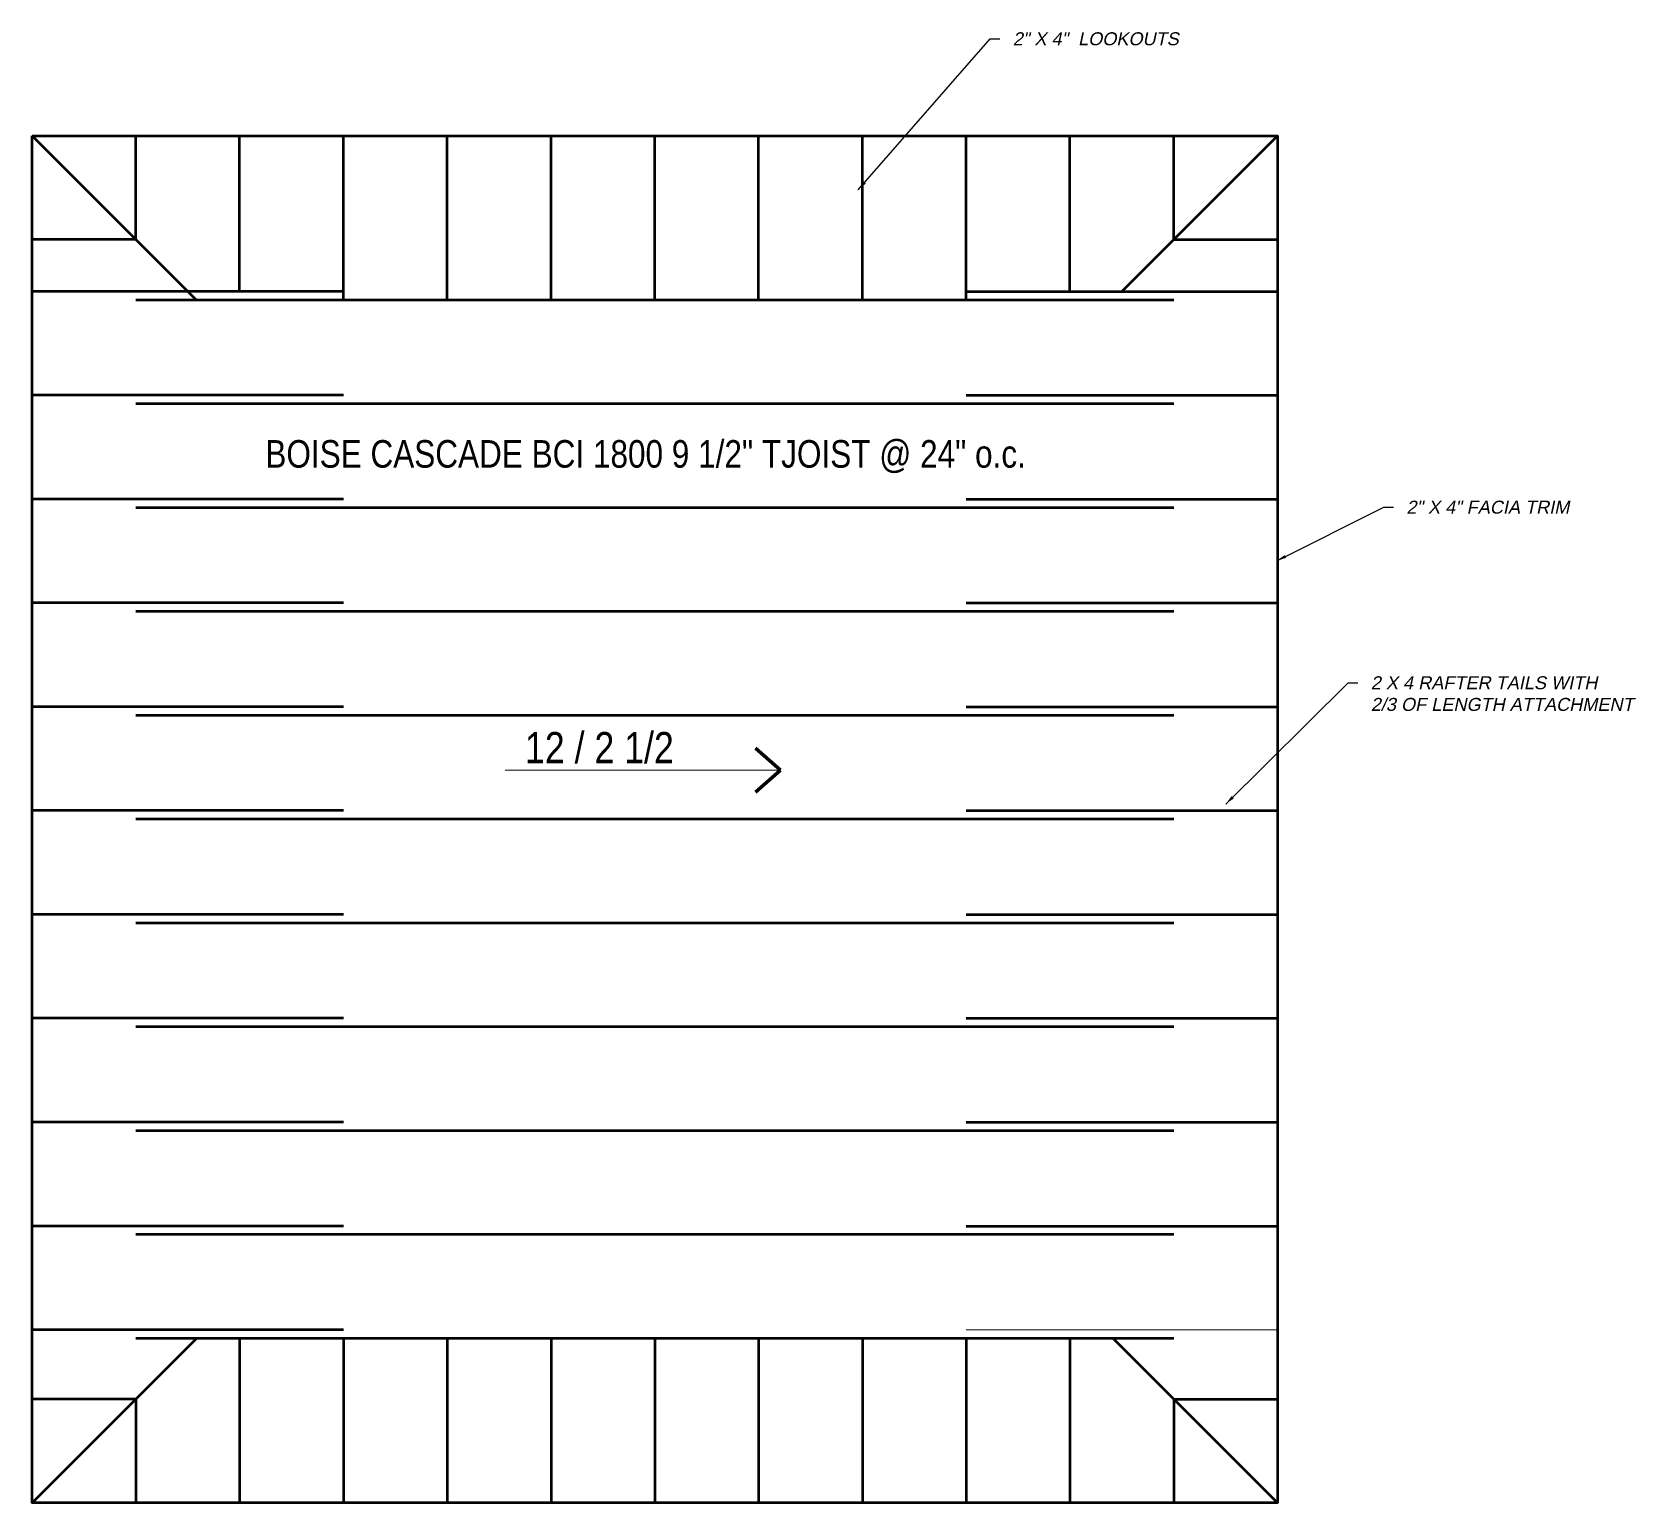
# Model space of a CAD drawing. Header units: inches. Extents: x -3905 to 10892, y 1064 to 9590.
# Drawn here: x 188.3 to 559.2, y 2412.5 to 2752.4 of the extents above; entities that cross this region are included whole.
import ezdxf

# ---------------------------------------------------------------- set-up
doc = ezdxf.new("R2010")
doc.units = ezdxf.units.IN
doc.header["$MEASUREMENT"] = 0
doc.layers.add('RoofFraming', color=121, linetype='Continuous', lineweight=0)
doc.styles.add('DSstandard', font='ARIALN.TTF')
doc.styles.add('DSTEXT', font='arial.ttf', dxfattribs={"oblique": 12})
doc.styles.add('Title', font='swissck.ttf')
doc.dimstyles.new('WeaselDims$7', dxfattribs={"dimtxt": 0.0625, "dimasz": 0.046875, "dimexe": 0.125, "dimexo": 0.125, "dimgap": 0.0625, "dimtad": 0, "dimdec": 4, "dimrnd": 0.0625, "dimzin": 0, "dimdsep": 46, "dimlunit": 4, "dimtxsty": 'DSTEXT', "dimblk": 'ARCHTICK', "dimcen": 0, "dimadec": 0, "dimazin": 0, "dimtfac": 1, "dimtdec": 4, "dimtofl": 0, "dimtmove": 1, "dimatfit": 3, "dimfxl": 1, "dimfrac": 1, "dimtolj": 1, "dimtzin": 0, "dimarcsym": 0})

msp = doc.modelspace()

# ---------------------------------------------------------------- texts
at = {"layer": 'RoofFraming', "linetype": 'Continuous', "lineweight": 0}
for s, height, style, p in [('BOISE CASCADE BCI 1800 9 1/2" TJOIST @ 24" o.c.', 6.3643156, 'DSstandard', (242.28314, 2651.72975)), ('12 / 2 1/2', 7.20146, 'Title', (302.32786, 2583.41677))]:
    msp.add_text(s, height=height, dxfattribs=dict(at, style=style)).set_placement(p)
at = {"layer": 'RoofFraming', "linetype": 'Continuous', "lineweight": 0, "char_height": 3, "attachment_point": 1, "style": 'DSTEXT'}
for s, insert in [('2" X 4"  LOOKOUTS', (415.12589, 2752.35342)), ('2" X 4" FACIA TRIM', (506.13852, 2644.09779)), ('2 X 4 RAFTER TAILS WITH\\P2/3 OF LENGTH ATTACHMENT ', (497.89727, 2603.51155))]:
    msp.add_mtext(s, dxfattribs=dict(at, insert=insert))

# ---------------------------------------------------------------- blocks, each defined once
blk = doc.blocks.new('_ArchTick')
at = {"color": 0, "linetype": 'ByBlock', "lineweight": 0, "const_width": 0.15}
blk.add_lwpolyline([(-0.5, -0.5), (0.5, 0.5)], dxfattribs=at)

# ---------------------------------------------------------------- linework, layer by layer
at = {"layer": 'RoofFraming', "linetype": 'Continuous', "lineweight": 50}
for p, q in [((188.3454, 2728.45263), (226.3454, 2690.45263)), ((212.3454, 2704.45263), (212.3454, 2728.45263)), ((236.3454, 2692.45263), (236.3454, 2728.45263)), ((260.3454, 2690.45263), (260.3454, 2728.45263)), ((284.3454, 2690.45263), (284.3454, 2728.45263)), ((308.3454, 2690.45263), (308.3454, 2728.45263)), ((332.3454, 2690.45263), (332.3454, 2728.45263)), ((356.3454, 2690.45263), (356.3454, 2728.45263)), ((380.3454, 2690.45263), (380.3454, 2728.45263)), ((404.3454, 2690.45263), (404.3454, 2728.45263)), ((428.3454, 2692.45263), (428.3454, 2728.45263)), ((476.3454, 2728.45263), (440.3454, 2692.45263)), ((452.3454, 2704.45263), (452.3454, 2728.45263)), ((212.3454, 2704.45263), (188.3454, 2704.45263)), ((452.3454, 2704.45263), (476.3454, 2704.45263)), ((260.3454, 2692.45263), (188.3454, 2692.45263)), ((452.3454, 2690.45263), (212.3454, 2690.45263)), ((404.3454, 2692.45263), (476.3454, 2692.45263)), ((260.3454, 2668.45263), (188.3454, 2668.45263)), ((404.3454, 2668.45263), (476.3454, 2668.45263)), ((452.3454, 2666.45263), (212.3454, 2666.45263)), ((260.3454, 2644.45263), (188.3454, 2644.45263)), ((404.3454, 2644.45263), (476.3454, 2644.45263)), ((452.3454, 2642.45263), (212.3454, 2642.45263)), ((260.3454, 2620.45263), (188.3454, 2620.45263)), ((452.3454, 2618.45263), (212.3454, 2618.45263)), ((404.3454, 2620.45263), (476.3454, 2620.45263)), ((260.3454, 2596.45263), (188.3454, 2596.45263)), ((404.3454, 2596.45263), (476.3454, 2596.45263)), ((452.3454, 2594.45263), (212.3454, 2594.45263)), ((260.3454, 2572.45263), (188.3454, 2572.45263)), ((452.3454, 2570.45263), (212.3454, 2570.45263)), ((404.3454, 2572.45263), (476.3454, 2572.45263)), ((260.3454, 2548.45263), (188.3454, 2548.45263)), ((260.3454, 2548.45263), (188.3454, 2548.45263)), ((404.3454, 2548.45263), (476.3454, 2548.45263)), ((404.3454, 2548.45263), (476.3454, 2548.45263)), ((452.3454, 2546.45263), (212.3454, 2546.45263)), ((260.3454, 2524.45263), (188.3454, 2524.45263)), ((452.3454, 2522.45263), (212.3454, 2522.45263)), ((404.3454, 2524.45263), (476.3454, 2524.45263)), ((260.3454, 2500.45263), (188.3454, 2500.45263)), ((404.3454, 2500.45263), (476.3454, 2500.45263)), ((452.3454, 2498.45263), (212.3454, 2498.45263)), ((260.3454, 2476.45263), (188.3454, 2476.45263)), ((452.3454, 2474.45263), (212.3454, 2474.45263)), ((404.3454, 2476.45263), (476.3454, 2476.45263)), ((260.3454, 2452.45263), (188.3454, 2452.45263)), ((188.3454, 2412.45263), (226.3454, 2450.45263)), ((452.3454, 2450.45263), (212.3454, 2450.45263)), ((236.3454, 2450.45263), (236.3454, 2412.45263)), ((260.3454, 2450.45263), (260.3454, 2412.45263)), ((284.3454, 2450.45263), (284.3454, 2412.45263)), ((308.3454, 2450.45263), (308.3454, 2412.45263)), ((332.3454, 2450.45263), (332.3454, 2412.45263)), ((356.3454, 2450.45263), (356.3454, 2412.45263)), ((380.3454, 2450.45263), (380.3454, 2412.45263)), ((404.3454, 2450.45263), (404.3454, 2412.45263)), ((428.3454, 2450.45263), (428.3454, 2412.45263)), ((476.3454, 2412.45263), (438.3454, 2450.45263)), ((212.3454, 2436.45263), (188.3454, 2436.45263)), ((212.3454, 2436.45263), (212.3454, 2412.45263)), ((452.3454, 2436.45263), (452.3454, 2412.45263)), ((452.3454, 2436.45263), (476.3454, 2436.45263))]:
    msp.add_line(p, q, dxfattribs=at)
at = {"layer": 'RoofFraming', "linetype": 'Continuous', "lineweight": 80}
for q in [(355.62881, 2586.92731), (355.62881, 2576.71045)]:
    msp.add_line((361.38501, 2581.81888), q, dxfattribs=at)
at = {"layer": 'RoofFraming', "linetype": 'Continuous', "lineweight": 0}
for p, q in [((297.70137, 2581.81888), (361.38501, 2581.81888)), ((404.3454, 2452.45263), (476.3454, 2452.45263))]:
    msp.add_line(p, q, dxfattribs=at)
at = {"layer": 'RoofFraming', "linetype": 'Continuous', "lineweight": 50}
msp.add_lwpolyline([(188.3454, 2728.45263), (476.3454, 2728.45263), (476.3454, 2412.45263), (188.3454, 2412.45263)], close=True, dxfattribs=at)

msp.set_redraw_order([(e.dxf.handle, doc.entitydb.next_handle()) for e in msp.query("TEXT MTEXT ATTDEF DIMENSION ARC_DIMENSION")])  # texts and dimensions are drawn at this point

# ---------------------------------------------------------------- leaders
at = {"layer": 'RoofFraming', "linetype": 'Continuous', "lineweight": 0, "annotation_type": 0, "has_hookline": 1, "hookline_direction": 0}
for points, text_width in [([(379.39623, 2715.97309), (409.87589, 2750.85342), (412.12589, 2750.85342)], 38.68513), ([(476.15547, 2630.20164), (500.88852, 2642.59779), (503.13852, 2642.59779)], 37.88251), ([(464.38306, 2573.98906), (492.64727, 2602.01155), (494.89727, 2602.01155)], 61.21787)]:
    msp.add_leader(points, dimstyle='WeaselDims$7', override={"dimscale": 48, "dimgap": 0.0625, "dimtad": 0}, dxfattribs=dict(at, text_width=text_width))

doc.saveas('drawing.dxf')
